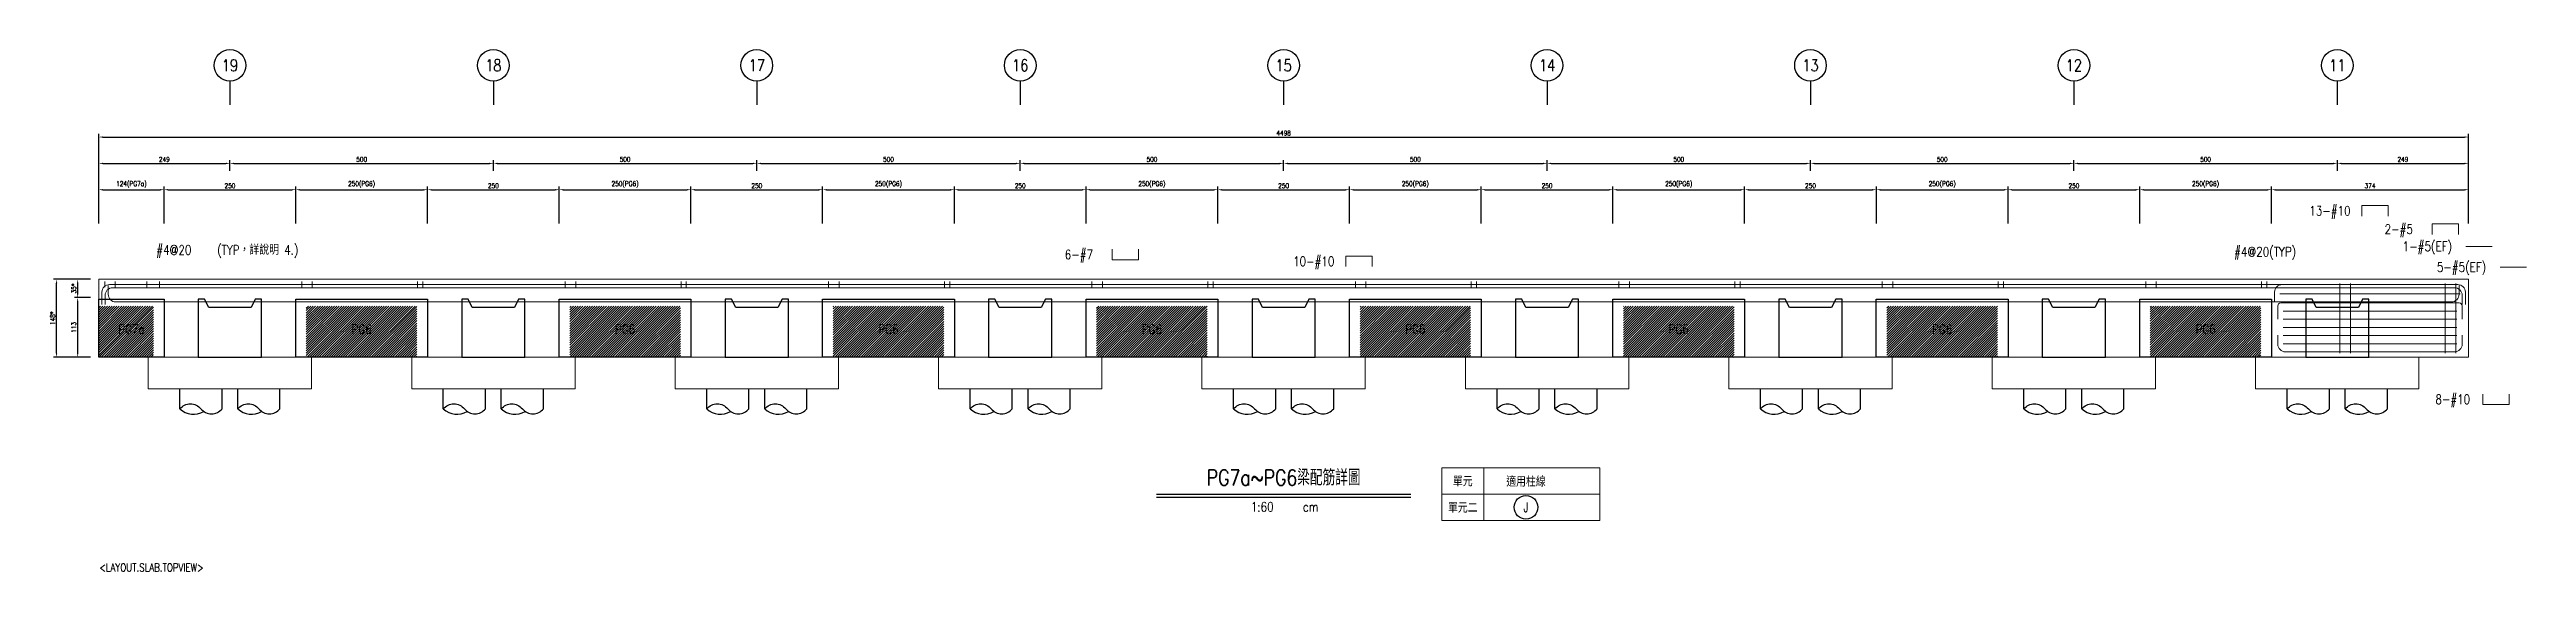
# Model space of a CAD drawing. Extents: x -4754 to 4976, y -23710 to 3942.
# Drawn here: x -359 to 4343, y -9499 to -8509 of the extents above; entities that cross this region are included whole.
import ezdxf
from ezdxf.enums import TextEntityAlignment as Align

# ---------------------------------------------------------------- set-up
doc = ezdxf.new("R2010")
doc.units = 0
doc.header["$LTSCALE"] = 3
doc.layers.get('0').update_dxf_attribs({"linetype": 'CONTINUOUS'})
doc.layers.add('HB_0', color=7, linetype='CONTINUOUS', transparency=0.5)
for name, color, linetype in [('HB_DIM', 1, 'CONTINUOUS'), ('HB_SYMBOLS', 7, 'CONTINUOUS'), ('HB_TXT_CTEXT', 2, 'CONTINUOUS'), ('RCAD.PARM.Treatle', 2, 'CONTINUOUS'), ('鋼筋', 3, 'CONTINUOUS')]:
    doc.layers.add(name, color=color, linetype=linetype)
doc.styles.get("Standard").update_dxf_attribs({"font": 'ROMANS.shx', "width": 0.8, "bigfont": 'chineset.shx'})
doc.dimstyles.new('30', dxfattribs={"dimscale": 3, "dimtxt": 3, "dimasz": 2.5, "dimexe": 2, "dimexo": 2, "dimgap": 1, "dimtad": 1, "dimdsep": 46, "dimtxsty": 'Standard', "dimcen": 0, "dimclrd": 256, "dimclre": 256, "dimclrt": 2, "dimadec": 0, "dimazin": 0, "dimtfac": 1, "dimtix": 1, "dimtmove": 2, "dimatfit": 3, "dimfxl": 1, "dimtolj": 1, "dimtzin": 0, "dimarcsym": 0})

msp = doc.modelspace()

# ---------------------------------------------------------------- texts
at = {"layer": 'HB_TXT_CTEXT', "linetype": 'Continuous', "width": 0.8}
for s, p in [('13-#10', (3930.365, -8814.802, -50)), (' 2-#5', (4063.573, -8849.802, -50)), ('#4@20    (TYP，詳說明 4.)', (-156.157, -8889.139, -36.23)), (' 6-#7', (1558.271, -8897.802, -37.62)), (' 1-#5(EF)', (4097.773, -8882.302, -50)), ('10-#10', (2001.573, -8910.802, -37.12)), (' 5-#5(EF)', (4162.573, -8921.67, 50)), (' 8-#10', (4159.879, -9172.604, -50))]:
    msp.add_text(s, height=18, dxfattribs=at).set_placement(p, align=Align.MIDDLE_LEFT)
msp.add_text('#4@20(TYP)', height=18, dxfattribs=at).set_placement((3905.573, -8892.566, 48.832), align=Align.MIDDLE_RIGHT)
for s, p in [('PG7a', (-203.427, -9039.604)), ('PG6', (233.573, -9039.604)), ('PG6', (733.573, -9039.604)), ('PG6', (1233.573, -9039.604)), ('PG6', (1733.573, -9039.604)), ('PG6', (2233.573, -9039.604)), ('PG6', (2733.573, -9039.604)), ('PG6', (3233.573, -9039.604)), ('PG6', (3733.573, -9039.604)), ('單元', (2323.573, -9327.604)), ('適用柱線', (2443.573, -9327.604)), ('單元二', (2323.573, -9377.604))]:
    msp.add_text(s, height=18, dxfattribs=at).set_placement(p, align=Align.MIDDLE)
at = {"layer": 'RCAD.PARM.Treatle', "color": 6, "linetype": 'Continuous', "width": 0.8}
msp.add_text('<LAYOUT.SLAB.TOPVIEW>', height=15, rotation=360, dxfattribs=at).set_placement((-165.201, -9491.803), align=Align.MIDDLE)

# ---------------------------------------------------------------- blocks, each defined once
blk = doc.blocks.new('racked_with_pilecap_Longitude')
for p, q in [((-95, -38.1), (-95, 0)), ((-15, -38.1), (-15, 0)), ((15, -38.1), (15, 0)), ((95, -38.1), (95, 0))]:
    blk.add_line(p, q)
for points in [[(-95, -38.1, -0.48), (-55, -38.1, 0.48), (-15, -38.1, 0.48)], [(-95, -38.1, 0.326111), (-49.8, -43, 0.326111)], [(15, -38.1, -0.48), (55, -38.1, 0.48), (95, -38.1, 0.48)], [(15, -38.1, 0.326111), (60.2, -43, 0.326111)]]:
    blk.add_lwpolyline(points, format="xyb")
blk = doc.blocks.new('line_guide')
at = {"color": 4, "linetype": 'Continuous'}
blk.add_line((0, 0), (0, -45), dxfattribs=at)
blk.add_circle((0, 30), 30, dxfattribs=at)
at = {"color": 4, "linetype": 'Continuous', "width": 0.8}
blk.add_attdef('A', text='', height=22.5, dxfattribs=at).set_placement((0, 30), align=Align.MIDDLE)
blk = doc.blocks.new('title_beam')
at = {"color": 3, "linetype": 'Continuous'}
blk.add_line((-241.2, 0), (241.2, 0), dxfattribs=at)
at = {"color": 1, "linetype": 'Continuous'}
blk.add_line((-241.2, -6), (241.2, -6), dxfattribs=at)
at = {"color": 3, "linetype": 'Continuous', "width": 0.8}
blk.add_attdef('TITLE', text='', height=30, dxfattribs=at).set_placement((0, 33), align=Align.MIDDLE)
at = {"linetype": 'Continuous', "width": 0.8}
blk.add_attdef('SCALE', text='', height=18, dxfattribs=at).set_placement((-40.6, -24), align=Align.MIDDLE)
blk.add_attdef('CM', (36.5, -33), '', height=18, dxfattribs=at)
blk = doc.blocks.new('line_tag')
at = {"layer": 'HB_SYMBOLS', "color": 4, "linetype": 'Continuous'}
blk.add_circle((0, 0), 22.5, dxfattribs=at)
at = {"color": 4, "linetype": 'Continuous', "width": 0.8}
blk.add_attdef('A', text='', height=18, dxfattribs=at).set_placement((0, 0), align=Align.MIDDLE)
blk = doc.blocks.new('*D1049')
at = {"layer": 'HB_DIM', "linetype": 'Continuous', "lineweight": -2}
for p, q in [((-265.4, -8838.8), (-265.4, -8768.8)), ((-257.9, -8774.8), (-148.9, -8774.8)), ((-141.4, -8838.8), (-141.4, -8768.8))]:
    blk.add_line(p, q, dxfattribs=at)
at = {"layer": 'HB_DIM'}
for points in [[(-257.9, -8773.6), (-257.9, -8776.1), (-265.4, -8774.8)], [(-148.9, -8776.1), (-148.9, -8773.6), (-141.4, -8774.8)]]:
    blk.add_solid(points, dxfattribs=at)
at = {"layer": 'HB_DIM', "color": 2, "linetype": 'Continuous', "insert": (-203.4, -8764.9), "char_height": 9, "attachment_point": 5, "rotation": 0}
blk.add_mtext('\\A1;124(PG7a)', dxfattribs=at)
blk = doc.blocks.new('*D1050')
at = {"layer": 'HB_DIM', "linetype": 'Continuous', "lineweight": -2}
for p, q in [((-141.4, -8838.8), (-141.4, -8768.8)), ((-133.9, -8774.8), (101.1, -8774.8)), ((108.6, -8838.8), (108.6, -8768.8))]:
    blk.add_line(p, q, dxfattribs=at)
at = {"layer": 'HB_DIM'}
for points in [[(-133.9, -8773.6), (-133.9, -8776.1), (-141.4, -8774.8)], [(101.1, -8776.1), (101.1, -8773.6), (108.6, -8774.8)]]:
    blk.add_solid(points, dxfattribs=at)
at = {"layer": 'HB_DIM', "color": 2, "linetype": 'Continuous', "insert": (-16.4, -8767.3), "char_height": 9, "attachment_point": 5, "rotation": 0}
blk.add_mtext('\\A1;250', dxfattribs=at)
blk = doc.blocks.new('*D1051')
at = {"layer": 'HB_DIM', "linetype": 'Continuous', "lineweight": -2}
for p, q in [((108.6, -8838.8), (108.6, -8768.8)), ((116.1, -8774.8), (351.1, -8774.8)), ((358.6, -8838.8), (358.6, -8768.8))]:
    blk.add_line(p, q, dxfattribs=at)
at = {"layer": 'HB_DIM'}
for points in [[(116.1, -8773.6), (116.1, -8776.1), (108.6, -8774.8)], [(351.1, -8776.1), (351.1, -8773.6), (358.6, -8774.8)]]:
    blk.add_solid(points, dxfattribs=at)
at = {"layer": 'HB_DIM', "color": 2, "linetype": 'Continuous', "insert": (233.6, -8764.9), "char_height": 9, "attachment_point": 5, "rotation": 0}
blk.add_mtext('\\A1;250(PG6)', dxfattribs=at)
blk = doc.blocks.new('*D1052')
at = {"layer": 'HB_DIM', "linetype": 'Continuous', "lineweight": -2}
for p, q in [((358.6, -8838.8), (358.6, -8768.8)), ((366.1, -8774.8), (601.1, -8774.8)), ((608.6, -8838.8), (608.6, -8768.8))]:
    blk.add_line(p, q, dxfattribs=at)
at = {"layer": 'HB_DIM'}
for points in [[(366.1, -8773.6), (366.1, -8776.1), (358.6, -8774.8)], [(601.1, -8776.1), (601.1, -8773.6), (608.6, -8774.8)]]:
    blk.add_solid(points, dxfattribs=at)
at = {"layer": 'HB_DIM', "color": 2, "linetype": 'Continuous', "insert": (483.6, -8767.3), "char_height": 9, "attachment_point": 5, "rotation": 0}
blk.add_mtext('\\A1;250', dxfattribs=at)
blk = doc.blocks.new('*D1053')
at = {"layer": 'HB_DIM', "linetype": 'Continuous', "lineweight": -2}
for p, q in [((608.6, -8838.8), (608.6, -8768.8)), ((616.1, -8774.8), (851.1, -8774.8)), ((858.6, -8838.8), (858.6, -8768.8))]:
    blk.add_line(p, q, dxfattribs=at)
at = {"layer": 'HB_DIM'}
for points in [[(616.1, -8773.6), (616.1, -8776.1), (608.6, -8774.8)], [(851.1, -8776.1), (851.1, -8773.6), (858.6, -8774.8)]]:
    blk.add_solid(points, dxfattribs=at)
at = {"layer": 'HB_DIM', "color": 2, "linetype": 'Continuous', "insert": (733.6, -8764.9), "char_height": 9, "attachment_point": 5, "rotation": 0}
blk.add_mtext('\\A1;250(PG6)', dxfattribs=at)
blk = doc.blocks.new('*D1054')
at = {"layer": 'HB_DIM', "linetype": 'Continuous', "lineweight": -2}
for p, q in [((858.6, -8838.8), (858.6, -8768.8)), ((866.1, -8774.8), (1101.1, -8774.8)), ((1108.6, -8838.8), (1108.6, -8768.8))]:
    blk.add_line(p, q, dxfattribs=at)
at = {"layer": 'HB_DIM'}
for points in [[(866.1, -8773.6), (866.1, -8776.1), (858.6, -8774.8)], [(1101.1, -8776.1), (1101.1, -8773.6), (1108.6, -8774.8)]]:
    blk.add_solid(points, dxfattribs=at)
at = {"layer": 'HB_DIM', "color": 2, "linetype": 'Continuous', "insert": (983.6, -8767.3), "char_height": 9, "attachment_point": 5, "rotation": 0}
blk.add_mtext('\\A1;250', dxfattribs=at)
blk = doc.blocks.new('*D1055')
at = {"layer": 'HB_DIM', "linetype": 'Continuous', "lineweight": -2}
for p, q in [((1108.6, -8838.8), (1108.6, -8768.8)), ((1116.1, -8774.8), (1351.1, -8774.8)), ((1358.6, -8838.8), (1358.6, -8768.8))]:
    blk.add_line(p, q, dxfattribs=at)
at = {"layer": 'HB_DIM'}
for points in [[(1116.1, -8773.6), (1116.1, -8776.1), (1108.6, -8774.8)], [(1351.1, -8776.1), (1351.1, -8773.6), (1358.6, -8774.8)]]:
    blk.add_solid(points, dxfattribs=at)
at = {"layer": 'HB_DIM', "color": 2, "linetype": 'Continuous', "insert": (1233.6, -8764.9), "char_height": 9, "attachment_point": 5, "rotation": 0}
blk.add_mtext('\\A1;250(PG6)', dxfattribs=at)
blk = doc.blocks.new('*D1056')
at = {"layer": 'HB_DIM', "linetype": 'Continuous', "lineweight": -2}
for p, q in [((1358.6, -8838.8), (1358.6, -8768.8)), ((1366.1, -8774.8), (1601.1, -8774.8)), ((1608.6, -8838.8), (1608.6, -8768.8))]:
    blk.add_line(p, q, dxfattribs=at)
at = {"layer": 'HB_DIM'}
for points in [[(1366.1, -8773.6), (1366.1, -8776.1), (1358.6, -8774.8)], [(1601.1, -8776.1), (1601.1, -8773.6), (1608.6, -8774.8)]]:
    blk.add_solid(points, dxfattribs=at)
at = {"layer": 'HB_DIM', "color": 2, "linetype": 'Continuous', "insert": (1483.6, -8767.3), "char_height": 9, "attachment_point": 5, "rotation": 0}
blk.add_mtext('\\A1;250', dxfattribs=at)
blk = doc.blocks.new('*D1057')
at = {"layer": 'HB_DIM', "linetype": 'Continuous', "lineweight": -2}
for p, q in [((1608.6, -8838.8), (1608.6, -8768.8)), ((1616.1, -8774.8), (1851.1, -8774.8)), ((1858.6, -8838.8), (1858.6, -8768.8))]:
    blk.add_line(p, q, dxfattribs=at)
at = {"layer": 'HB_DIM'}
for points in [[(1616.1, -8773.6), (1616.1, -8776.1), (1608.6, -8774.8)], [(1851.1, -8776.1), (1851.1, -8773.6), (1858.6, -8774.8)]]:
    blk.add_solid(points, dxfattribs=at)
at = {"layer": 'HB_DIM', "color": 2, "linetype": 'Continuous', "insert": (1733.6, -8764.9), "char_height": 9, "attachment_point": 5, "rotation": 0}
blk.add_mtext('\\A1;250(PG6)', dxfattribs=at)
blk = doc.blocks.new('*D1058')
at = {"layer": 'HB_DIM', "linetype": 'Continuous', "lineweight": -2}
for p, q in [((1858.6, -8838.8), (1858.6, -8768.8)), ((1866.1, -8774.8), (2101.1, -8774.8)), ((2108.6, -8838.8), (2108.6, -8768.8))]:
    blk.add_line(p, q, dxfattribs=at)
at = {"layer": 'HB_DIM'}
for points in [[(1866.1, -8773.6), (1866.1, -8776.1), (1858.6, -8774.8)], [(2101.1, -8776.1), (2101.1, -8773.6), (2108.6, -8774.8)]]:
    blk.add_solid(points, dxfattribs=at)
at = {"layer": 'HB_DIM', "color": 2, "linetype": 'Continuous', "insert": (1983.6, -8767.3), "char_height": 9, "attachment_point": 5, "rotation": 0}
blk.add_mtext('\\A1;250', dxfattribs=at)
blk = doc.blocks.new('*D1059')
at = {"layer": 'HB_DIM', "linetype": 'Continuous', "lineweight": -2}
for p, q in [((2108.6, -8838.8), (2108.6, -8768.8)), ((2116.1, -8774.8), (2351.1, -8774.8)), ((2358.6, -8838.8), (2358.6, -8768.8))]:
    blk.add_line(p, q, dxfattribs=at)
at = {"layer": 'HB_DIM'}
for points in [[(2116.1, -8773.6), (2116.1, -8776.1), (2108.6, -8774.8)], [(2351.1, -8776.1), (2351.1, -8773.6), (2358.6, -8774.8)]]:
    blk.add_solid(points, dxfattribs=at)
at = {"layer": 'HB_DIM', "color": 2, "linetype": 'Continuous', "insert": (2233.6, -8764.9), "char_height": 9, "attachment_point": 5, "rotation": 0}
blk.add_mtext('\\A1;250(PG6)', dxfattribs=at)
blk = doc.blocks.new('*D1060')
at = {"layer": 'HB_DIM', "linetype": 'Continuous', "lineweight": -2}
for p, q in [((2358.6, -8838.8), (2358.6, -8768.8)), ((2366.1, -8774.8), (2601.1, -8774.8)), ((2608.6, -8838.8), (2608.6, -8768.8))]:
    blk.add_line(p, q, dxfattribs=at)
at = {"layer": 'HB_DIM'}
for points in [[(2366.1, -8773.6), (2366.1, -8776.1), (2358.6, -8774.8)], [(2601.1, -8776.1), (2601.1, -8773.6), (2608.6, -8774.8)]]:
    blk.add_solid(points, dxfattribs=at)
at = {"layer": 'HB_DIM', "color": 2, "linetype": 'Continuous', "insert": (2483.6, -8767.3), "char_height": 9, "attachment_point": 5, "rotation": 0}
blk.add_mtext('\\A1;250', dxfattribs=at)
blk = doc.blocks.new('*D1061')
at = {"layer": 'HB_DIM', "linetype": 'Continuous', "lineweight": -2}
for p, q in [((2608.6, -8838.8), (2608.6, -8768.8)), ((2616.1, -8774.8), (2851.1, -8774.8)), ((2858.6, -8838.8), (2858.6, -8768.8))]:
    blk.add_line(p, q, dxfattribs=at)
at = {"layer": 'HB_DIM'}
for points in [[(2616.1, -8773.6), (2616.1, -8776.1), (2608.6, -8774.8)], [(2851.1, -8776.1), (2851.1, -8773.6), (2858.6, -8774.8)]]:
    blk.add_solid(points, dxfattribs=at)
at = {"layer": 'HB_DIM', "color": 2, "linetype": 'Continuous', "insert": (2733.6, -8764.9), "char_height": 9, "attachment_point": 5, "rotation": 0}
blk.add_mtext('\\A1;250(PG6)', dxfattribs=at)
blk = doc.blocks.new('*D1062')
at = {"layer": 'HB_DIM', "linetype": 'Continuous', "lineweight": -2}
for p, q in [((2858.6, -8838.8), (2858.6, -8768.8)), ((2866.1, -8774.8), (3101.1, -8774.8)), ((3108.6, -8838.8), (3108.6, -8768.8))]:
    blk.add_line(p, q, dxfattribs=at)
at = {"layer": 'HB_DIM'}
for points in [[(2866.1, -8773.6), (2866.1, -8776.1), (2858.6, -8774.8)], [(3101.1, -8776.1), (3101.1, -8773.6), (3108.6, -8774.8)]]:
    blk.add_solid(points, dxfattribs=at)
at = {"layer": 'HB_DIM', "color": 2, "linetype": 'Continuous', "insert": (2983.6, -8767.3), "char_height": 9, "attachment_point": 5, "rotation": 0}
blk.add_mtext('\\A1;250', dxfattribs=at)
blk = doc.blocks.new('*D1063')
at = {"layer": 'HB_DIM', "linetype": 'Continuous', "lineweight": -2}
for p, q in [((3108.6, -8838.8), (3108.6, -8768.8)), ((3116.1, -8774.8), (3351.1, -8774.8)), ((3358.6, -8838.8), (3358.6, -8768.8))]:
    blk.add_line(p, q, dxfattribs=at)
at = {"layer": 'HB_DIM'}
for points in [[(3116.1, -8773.6), (3116.1, -8776.1), (3108.6, -8774.8)], [(3351.1, -8776.1), (3351.1, -8773.6), (3358.6, -8774.8)]]:
    blk.add_solid(points, dxfattribs=at)
at = {"layer": 'HB_DIM', "color": 2, "linetype": 'Continuous', "insert": (3233.6, -8764.9), "char_height": 9, "attachment_point": 5, "rotation": 0}
blk.add_mtext('\\A1;250(PG6)', dxfattribs=at)
blk = doc.blocks.new('*D1064')
at = {"layer": 'HB_DIM', "linetype": 'Continuous', "lineweight": -2}
for p, q in [((3358.6, -8838.8), (3358.6, -8768.8)), ((3366.1, -8774.8), (3601.1, -8774.8)), ((3608.6, -8838.8), (3608.6, -8768.8))]:
    blk.add_line(p, q, dxfattribs=at)
at = {"layer": 'HB_DIM'}
for points in [[(3366.1, -8773.6), (3366.1, -8776.1), (3358.6, -8774.8)], [(3601.1, -8776.1), (3601.1, -8773.6), (3608.6, -8774.8)]]:
    blk.add_solid(points, dxfattribs=at)
at = {"layer": 'HB_DIM', "color": 2, "linetype": 'Continuous', "insert": (3483.6, -8767.3), "char_height": 9, "attachment_point": 5, "rotation": 0}
blk.add_mtext('\\A1;250', dxfattribs=at)
blk = doc.blocks.new('*D1065')
at = {"layer": 'HB_DIM', "linetype": 'Continuous', "lineweight": -2}
for p, q in [((3608.6, -8838.8), (3608.6, -8768.8)), ((3616.1, -8774.8), (3851.1, -8774.8)), ((3858.6, -8838.8), (3858.6, -8768.8))]:
    blk.add_line(p, q, dxfattribs=at)
at = {"layer": 'HB_DIM'}
for points in [[(3616.1, -8773.6), (3616.1, -8776.1), (3608.6, -8774.8)], [(3851.1, -8776.1), (3851.1, -8773.6), (3858.6, -8774.8)]]:
    blk.add_solid(points, dxfattribs=at)
at = {"layer": 'HB_DIM', "color": 2, "linetype": 'Continuous', "insert": (3733.6, -8764.9), "char_height": 9, "attachment_point": 5, "rotation": 0}
blk.add_mtext('\\A1;250(PG6)', dxfattribs=at)
blk = doc.blocks.new('*D1066')
at = {"layer": 'HB_DIM', "linetype": 'Continuous', "lineweight": -2}
for p, q in [((3858.6, -8838.8), (3858.6, -8768.8)), ((3866.1, -8774.8), (4225.1, -8774.8)), ((4232.6, -8838.8), (4232.6, -8768.8))]:
    blk.add_line(p, q, dxfattribs=at)
at = {"layer": 'HB_DIM'}
for points in [[(3866.1, -8773.6), (3866.1, -8776.1), (3858.6, -8774.8)], [(4225.1, -8776.1), (4225.1, -8773.6), (4232.6, -8774.8)]]:
    blk.add_solid(points, dxfattribs=at)
at = {"layer": 'HB_DIM', "color": 2, "linetype": 'Continuous', "insert": (4045.6, -8767.3), "char_height": 9, "attachment_point": 5, "rotation": 0}
blk.add_mtext('\\A1;374', dxfattribs=at)
blk = doc.blocks.new('*D1067')
at = {"layer": 'HB_DIM', "linetype": 'Continuous', "lineweight": -2}
for p, q in [((-281.4, -8979.6), (-311.4, -8979.6)), ((-305.4, -9085.1), (-305.4, -8987.1)), ((-281.4, -9092.6), (-311.4, -9092.6))]:
    blk.add_line(p, q, dxfattribs=at)
at = {"layer": 'HB_DIM'}
for points in [[(-304.2, -8987.1), (-306.7, -8987.1), (-305.4, -8979.6)], [(-306.7, -9085.1), (-304.2, -9085.1), (-305.4, -9092.6)]]:
    blk.add_solid(points, dxfattribs=at)
at = {"layer": 'HB_DIM', "color": 2, "linetype": 'Continuous', "insert": (-312.9, -9036.1), "char_height": 9, "attachment_point": 5, "rotation": 90}
blk.add_mtext('\\A1;113', dxfattribs=at)
blk = doc.blocks.new('*D1068')
at = {"layer": 'HB_DIM', "linetype": 'Continuous', "lineweight": -2}
for p, q in [((-281.4, -8944.8), (-311.4, -8944.8)), ((-281.4, -8979.6), (-311.4, -8979.6)), ((-305.4, -8972.1), (-305.4, -8952.3))]:
    blk.add_line(p, q, dxfattribs=at)
at = {"layer": 'HB_DIM'}
for points in [[(-304.2, -8952.3), (-306.7, -8952.3), (-305.4, -8944.8)], [(-306.7, -8972.1), (-304.2, -8972.1), (-305.4, -8979.6)]]:
    blk.add_solid(points, dxfattribs=at)
at = {"layer": 'HB_DIM', "color": 2, "linetype": 'Continuous', "insert": (-312.9, -8962.2), "char_height": 9, "attachment_point": 5, "rotation": 90}
blk.add_mtext('\\A1;35*', dxfattribs=at)
blk = doc.blocks.new('*D1069')
at = {"layer": 'HB_DIM', "linetype": 'Continuous', "lineweight": -2}
for p, q in [((-265.4, -8838.8), (-265.4, -8668.8)), ((-257.9, -8674.8), (4225.1, -8674.8)), ((4232.6, -8838.8), (4232.6, -8668.8))]:
    blk.add_line(p, q, dxfattribs=at)
at = {"layer": 'HB_DIM'}
for points in [[(-257.9, -8673.6), (-257.9, -8676.1), (-265.4, -8674.8)], [(4225.1, -8676.1), (4225.1, -8673.6), (4232.6, -8674.8)]]:
    blk.add_solid(points, dxfattribs=at)
at = {"layer": 'HB_DIM', "color": 2, "linetype": 'Continuous', "insert": (1983.6, -8667.3), "char_height": 9, "attachment_point": 5, "rotation": 0}
blk.add_mtext('\\A1;4498', dxfattribs=at)
blk = doc.blocks.new('*D1070')
at = {"layer": 'HB_DIM', "linetype": 'Continuous', "lineweight": -2}
for p, q in [((-265.4, -8838.8), (-265.4, -8718.8)), ((-257.9, -8724.8), (-23.9, -8724.8)), ((-16.4, -8738.8), (-16.4, -8718.8))]:
    blk.add_line(p, q, dxfattribs=at)
at = {"layer": 'HB_DIM'}
for points in [[(-257.9, -8723.6), (-257.9, -8726.1), (-265.4, -8724.8)], [(-23.9, -8726.1), (-23.9, -8723.6), (-16.4, -8724.8)]]:
    blk.add_solid(points, dxfattribs=at)
at = {"layer": 'HB_DIM', "color": 2, "linetype": 'Continuous', "insert": (-140.9, -8717.3), "char_height": 9, "attachment_point": 5, "rotation": 0}
blk.add_mtext('\\A1;249', dxfattribs=at)
blk = doc.blocks.new('*D1071')
at = {"layer": 'HB_DIM', "linetype": 'Continuous', "lineweight": -2}
for p, q in [((-16.4, -8738.8), (-16.4, -8718.8)), ((-8.9, -8724.8), (476.1, -8724.8)), ((483.6, -8738.8), (483.6, -8718.8))]:
    blk.add_line(p, q, dxfattribs=at)
at = {"layer": 'HB_DIM'}
for points in [[(-8.9, -8723.6), (-8.9, -8726.1), (-16.4, -8724.8)], [(476.1, -8726.1), (476.1, -8723.6), (483.6, -8724.8)]]:
    blk.add_solid(points, dxfattribs=at)
at = {"layer": 'HB_DIM', "color": 2, "linetype": 'Continuous', "insert": (233.6, -8717.3), "char_height": 9, "attachment_point": 5, "rotation": 0}
blk.add_mtext('\\A1;500', dxfattribs=at)
blk = doc.blocks.new('*D1072')
at = {"layer": 'HB_DIM', "linetype": 'Continuous', "lineweight": -2}
for p, q in [((483.6, -8738.8), (483.6, -8718.8)), ((491.1, -8724.8), (976.1, -8724.8)), ((983.6, -8738.8), (983.6, -8718.8))]:
    blk.add_line(p, q, dxfattribs=at)
at = {"layer": 'HB_DIM'}
for points in [[(491.1, -8723.6), (491.1, -8726.1), (483.6, -8724.8)], [(976.1, -8726.1), (976.1, -8723.6), (983.6, -8724.8)]]:
    blk.add_solid(points, dxfattribs=at)
at = {"layer": 'HB_DIM', "color": 2, "linetype": 'Continuous', "insert": (733.6, -8717.3), "char_height": 9, "attachment_point": 5, "rotation": 0}
blk.add_mtext('\\A1;500', dxfattribs=at)
blk = doc.blocks.new('*D1073')
at = {"layer": 'HB_DIM', "linetype": 'Continuous', "lineweight": -2}
for p, q in [((983.6, -8738.8), (983.6, -8718.8)), ((991.1, -8724.8), (1476.1, -8724.8)), ((1483.6, -8738.8), (1483.6, -8718.8))]:
    blk.add_line(p, q, dxfattribs=at)
at = {"layer": 'HB_DIM'}
for points in [[(991.1, -8723.6), (991.1, -8726.1), (983.6, -8724.8)], [(1476.1, -8726.1), (1476.1, -8723.6), (1483.6, -8724.8)]]:
    blk.add_solid(points, dxfattribs=at)
at = {"layer": 'HB_DIM', "color": 2, "linetype": 'Continuous', "insert": (1233.6, -8717.3), "char_height": 9, "attachment_point": 5, "rotation": 0}
blk.add_mtext('\\A1;500', dxfattribs=at)
blk = doc.blocks.new('*D1074')
at = {"layer": 'HB_DIM', "linetype": 'Continuous', "lineweight": -2}
for p, q in [((1483.6, -8738.8), (1483.6, -8718.8)), ((1491.1, -8724.8), (1976.1, -8724.8)), ((1983.6, -8738.8), (1983.6, -8718.8))]:
    blk.add_line(p, q, dxfattribs=at)
at = {"layer": 'HB_DIM'}
for points in [[(1491.1, -8723.6), (1491.1, -8726.1), (1483.6, -8724.8)], [(1976.1, -8726.1), (1976.1, -8723.6), (1983.6, -8724.8)]]:
    blk.add_solid(points, dxfattribs=at)
at = {"layer": 'HB_DIM', "color": 2, "linetype": 'Continuous', "insert": (1733.6, -8717.3), "char_height": 9, "attachment_point": 5, "rotation": 0}
blk.add_mtext('\\A1;500', dxfattribs=at)
blk = doc.blocks.new('*D1075')
at = {"layer": 'HB_DIM', "linetype": 'Continuous', "lineweight": -2}
for p, q in [((1983.6, -8738.8), (1983.6, -8718.8)), ((1991.1, -8724.8), (2476.1, -8724.8)), ((2483.6, -8738.8), (2483.6, -8718.8))]:
    blk.add_line(p, q, dxfattribs=at)
at = {"layer": 'HB_DIM'}
for points in [[(1991.1, -8723.6), (1991.1, -8726.1), (1983.6, -8724.8)], [(2476.1, -8726.1), (2476.1, -8723.6), (2483.6, -8724.8)]]:
    blk.add_solid(points, dxfattribs=at)
at = {"layer": 'HB_DIM', "color": 2, "linetype": 'Continuous', "insert": (2233.6, -8717.3), "char_height": 9, "attachment_point": 5, "rotation": 0}
blk.add_mtext('\\A1;500', dxfattribs=at)
blk = doc.blocks.new('*D1076')
at = {"layer": 'HB_DIM', "linetype": 'Continuous', "lineweight": -2}
for p, q in [((2483.6, -8738.8), (2483.6, -8718.8)), ((2491.1, -8724.8), (2976.1, -8724.8)), ((2983.6, -8738.8), (2983.6, -8718.8))]:
    blk.add_line(p, q, dxfattribs=at)
at = {"layer": 'HB_DIM'}
for points in [[(2491.1, -8723.6), (2491.1, -8726.1), (2483.6, -8724.8)], [(2976.1, -8726.1), (2976.1, -8723.6), (2983.6, -8724.8)]]:
    blk.add_solid(points, dxfattribs=at)
at = {"layer": 'HB_DIM', "color": 2, "linetype": 'Continuous', "insert": (2733.6, -8717.3), "char_height": 9, "attachment_point": 5, "rotation": 0}
blk.add_mtext('\\A1;500', dxfattribs=at)
blk = doc.blocks.new('*D1077')
at = {"layer": 'HB_DIM', "linetype": 'Continuous', "lineweight": -2}
for p, q in [((2983.6, -8738.8), (2983.6, -8718.8)), ((2991.1, -8724.8), (3476.1, -8724.8)), ((3483.6, -8738.8), (3483.6, -8718.8))]:
    blk.add_line(p, q, dxfattribs=at)
at = {"layer": 'HB_DIM'}
for points in [[(2991.1, -8723.6), (2991.1, -8726.1), (2983.6, -8724.8)], [(3476.1, -8726.1), (3476.1, -8723.6), (3483.6, -8724.8)]]:
    blk.add_solid(points, dxfattribs=at)
at = {"layer": 'HB_DIM', "color": 2, "linetype": 'Continuous', "insert": (3233.6, -8717.3), "char_height": 9, "attachment_point": 5, "rotation": 0}
blk.add_mtext('\\A1;500', dxfattribs=at)
blk = doc.blocks.new('*D1078')
at = {"layer": 'HB_DIM', "linetype": 'Continuous', "lineweight": -2}
for p, q in [((3483.6, -8738.8), (3483.6, -8718.8)), ((3491.1, -8724.8), (3976.1, -8724.8)), ((3983.6, -8738.8), (3983.6, -8718.8))]:
    blk.add_line(p, q, dxfattribs=at)
at = {"layer": 'HB_DIM'}
for points in [[(3491.1, -8723.6), (3491.1, -8726.1), (3483.6, -8724.8)], [(3976.1, -8726.1), (3976.1, -8723.6), (3983.6, -8724.8)]]:
    blk.add_solid(points, dxfattribs=at)
at = {"layer": 'HB_DIM', "color": 2, "linetype": 'Continuous', "insert": (3733.6, -8717.3), "char_height": 9, "attachment_point": 5, "rotation": 0}
blk.add_mtext('\\A1;500', dxfattribs=at)
blk = doc.blocks.new('*D1079')
at = {"layer": 'HB_DIM', "linetype": 'Continuous', "lineweight": -2}
for p, q in [((3983.6, -8738.8), (3983.6, -8718.8)), ((3991.1, -8724.8), (4225.1, -8724.8)), ((4232.6, -8838.8), (4232.6, -8718.8))]:
    blk.add_line(p, q, dxfattribs=at)
at = {"layer": 'HB_DIM'}
for points in [[(3991.1, -8723.6), (3991.1, -8726.1), (3983.6, -8724.8)], [(4225.1, -8726.1), (4225.1, -8723.6), (4232.6, -8724.8)]]:
    blk.add_solid(points, dxfattribs=at)
at = {"layer": 'HB_DIM', "color": 2, "linetype": 'Continuous', "insert": (4108.1, -8717.3), "char_height": 9, "attachment_point": 5, "rotation": 0}
blk.add_mtext('\\A1;249', dxfattribs=at)
blk = doc.blocks.new('*D1080')
at = {"layer": 'HB_DIM', "linetype": 'Continuous', "lineweight": -2}
for p, q in [((-281.4, -8944.8), (-351.4, -8944.8)), ((-345.4, -9085.1), (-345.4, -8952.3)), ((-281.4, -9092.6), (-351.4, -9092.6))]:
    blk.add_line(p, q, dxfattribs=at)
at = {"layer": 'HB_DIM'}
for points in [[(-344.2, -8952.3), (-346.7, -8952.3), (-345.4, -8944.8)], [(-346.7, -9085.1), (-344.2, -9085.1), (-345.4, -9092.6)]]:
    blk.add_solid(points, dxfattribs=at)
at = {"layer": 'HB_DIM', "color": 2, "linetype": 'Continuous', "insert": (-352.9, -9018.7), "char_height": 9, "attachment_point": 5, "rotation": 90}
blk.add_mtext('\\A1;148*', dxfattribs=at)

# ---------------------------------------------------------------- dimensions: what is measured, and where the dimension line sits
at = {"layer": 'HB_DIM', "linetype": 'Continuous'}
for base, p1, p2, angle, override, picture, middle in [((4232.573, -8674.802), (-265.427, -8844.802), (4232.573, -8844.802), 0, {"dimdec": 0, "dimpost": '<>'}, '*D1069', (1983.573, -8667.302)), ((-16.427, -8724.802), (-265.427, -8844.802), (-16.427, -8744.802, 1181), 0, {"dimdec": 0, "dimpost": '<>'}, '*D1070', (-140.927, -8717.302)), ((483.573, -8724.802), (-16.427, -8744.802, 1181), (483.573, -8744.802, 681), 0, {"dimdec": 0, "dimpost": '<>'}, '*D1071', (233.573, -8717.302)), ((983.573, -8724.802), (483.573, -8744.802, 681), (983.573, -8744.802, 181), 0, {"dimdec": 0, "dimpost": '<>'}, '*D1072', (733.573, -8717.302)), ((1483.573, -8724.802), (983.573, -8744.802, 181), (1483.573, -8744.802, -319), 0, {"dimdec": 0, "dimpost": '<>'}, '*D1073', (1233.573, -8717.302)), ((1983.573, -8724.802), (1483.573, -8744.802, -319), (1983.573, -8744.802, -819), 0, {"dimdec": 0, "dimpost": '<>'}, '*D1074', (1733.573, -8717.302)), ((2483.573, -8724.802), (1983.573, -8744.802, -819), (2483.573, -8744.802, -1319), 0, {"dimdec": 0, "dimpost": '<>'}, '*D1075', (2233.573, -8717.302)), ((2983.573, -8724.802), (2483.573, -8744.802, -1319), (2983.573, -8744.802, -1819), 0, {"dimdec": 0, "dimpost": '<>'}, '*D1076', (2733.573, -8717.302)), ((3483.573, -8724.802), (2983.573, -8744.802, -1819), (3483.573, -8744.802, -2319), 0, {"dimdec": 0, "dimpost": '<>'}, '*D1077', (3233.573, -8717.302)), ((3983.573, -8724.802), (3483.573, -8744.802, -2319), (3983.573, -8744.802, -2819), 0, {"dimdec": 0, "dimpost": '<>'}, '*D1078', (3733.573, -8717.302)), ((4232.573, -8724.802), (3983.573, -8744.802, -2819), (4232.573, -8844.802), 0, {"dimdec": 0, "dimpost": '<>'}, '*D1079', (4108.073, -8717.302)), ((108.573, -8774.802), (-141.427, -8844.802), (108.573, -8844.802), 0, {"dimdec": 0, "dimpost": '<>'}, '*D1050', (-16.427, -8767.302)), ((608.573, -8774.802), (358.573, -8844.802), (608.573, -8844.802), 0, {"dimdec": 0, "dimpost": '<>'}, '*D1052', (483.573, -8767.302)), ((1108.573, -8774.802), (858.573, -8844.802), (1108.573, -8844.802), 0, {"dimdec": 0, "dimpost": '<>'}, '*D1054', (983.573, -8767.302)), ((1608.573, -8774.802), (1358.573, -8844.802), (1608.573, -8844.802), 0, {"dimdec": 0, "dimpost": '<>'}, '*D1056', (1483.573, -8767.302)), ((2108.573, -8774.802), (1858.573, -8844.802), (2108.573, -8844.802), 0, {"dimdec": 0, "dimpost": '<>'}, '*D1058', (1983.573, -8767.302)), ((2608.573, -8774.802), (2358.573, -8844.802), (2608.573, -8844.802), 0, {"dimdec": 0, "dimpost": '<>'}, '*D1060', (2483.573, -8767.302)), ((3108.573, -8774.802), (2858.573, -8844.802), (3108.573, -8844.802), 0, {"dimdec": 0, "dimpost": '<>'}, '*D1062', (2983.573, -8767.302)), ((3608.573, -8774.802), (3358.573, -8844.802), (3608.573, -8844.802), 0, {"dimdec": 0, "dimpost": '<>'}, '*D1064', (3483.573, -8767.302)), ((4232.573, -8774.802), (3858.573, -8844.802), (4232.573, -8844.802), 0, {"dimdec": 0, "dimpost": '<>'}, '*D1066', (4045.573, -8767.302)), ((-305.427, -8979.604), (-275.427, -9092.604), (-275.427, -8979.604), 90, {"dimtad": 4, "dimdec": 0, "dimpost": '<>'}, '*D1067', (-312.927, -9036.104))]:
    dim = msp.add_linear_dim(base=base, p1=p1, p2=p2, angle=angle, dimstyle='30', override=override, dxfattribs=at)
    dim.commit()
    dim.dimension.update_dxf_attribs({"geometry": picture, "text_midpoint": middle})
for base, p1, p2, angle, text, override, picture, middle in [((-141.427, -8774.802), (-265.427, -8844.802), (-141.427, -8844.802), 0, '<>(PG7a)', {"dimdec": 0, "dimpost": '<>'}, '*D1049', (-203.427, -8764.944)), ((358.573, -8774.802), (108.573, -8844.802), (358.573, -8844.802), 0, '<>(PG6)', {"dimdec": 0, "dimpost": '<>'}, '*D1051', (233.573, -8764.944)), ((858.573, -8774.802), (608.573, -8844.802), (858.573, -8844.802), 0, '<>(PG6)', {"dimdec": 0, "dimpost": '<>'}, '*D1053', (733.573, -8764.944)), ((1358.573, -8774.802), (1108.573, -8844.802), (1358.573, -8844.802), 0, '<>(PG6)', {"dimdec": 0, "dimpost": '<>'}, '*D1055', (1233.573, -8764.944)), ((1858.573, -8774.802), (1608.573, -8844.802), (1858.573, -8844.802), 0, '<>(PG6)', {"dimdec": 0, "dimpost": '<>'}, '*D1057', (1733.573, -8764.944)), ((2358.573, -8774.802), (2108.573, -8844.802), (2358.573, -8844.802), 0, '<>(PG6)', {"dimdec": 0, "dimpost": '<>'}, '*D1059', (2233.573, -8764.944)), ((2858.573, -8774.802), (2608.573, -8844.802), (2858.573, -8844.802), 0, '<>(PG6)', {"dimdec": 0, "dimpost": '<>'}, '*D1061', (2733.573, -8764.944)), ((3358.573, -8774.802), (3108.573, -8844.802), (3358.573, -8844.802), 0, '<>(PG6)', {"dimdec": 0, "dimpost": '<>'}, '*D1063', (3233.573, -8764.944)), ((3858.573, -8774.802), (3608.573, -8844.802), (3858.573, -8844.802), 0, '<>(PG6)', {"dimdec": 0, "dimpost": '<>'}, '*D1065', (3733.573, -8764.944)), ((-345.427, -8944.802), (-275.427, -9092.604), (-275.427, -8944.802), 90, '<>*', {"dimtad": 4, "dimdec": 0, "dimpost": '<>'}, '*D1080', (-352.927, -9018.703)), ((-305.427, -8944.802), (-275.427, -8979.604), (-275.427, -8944.802), 90, '<>*', {"dimtad": 4, "dimdec": 0, "dimpost": '<>'}, '*D1068', (-312.927, -8962.203))]:
    dim = msp.add_linear_dim(base=base, p1=p1, p2=p2, angle=angle, text=text, dimstyle='30', override=override, dxfattribs=at)
    dim.commit()
    dim.dimension.update_dxf_attribs({"geometry": picture, "text_midpoint": middle})

# ---------------------------------------------------------------- hatches: boundary and pattern name
at = {"layer": 'HB_0', "linetype": 'Continuous'}
h = msp.add_hatch(dxfattribs=at)
h.set_pattern_fill('ANSI31', color=256, style=0)
h.paths.add_polyline_path([(-265.427, -8995.604), (-161.427, -8995.604), (-161.427, -9092.604), (-265.427, -9092.604)], flags=17)
h = msp.add_hatch(dxfattribs=at)
h.set_pattern_fill('ANSI31', color=256, style=0)
h.paths.add_polyline_path([(128.573, -8995.604), (338.573, -8995.604), (338.573, -9092.604), (128.573, -9092.604)], flags=17)
h = msp.add_hatch(dxfattribs=at)
h.set_pattern_fill('ANSI31', color=256, style=0)
h.paths.add_polyline_path([(628.573, -8995.604), (838.573, -8995.604), (838.573, -9092.604), (628.573, -9092.604)], flags=17)
h = msp.add_hatch(dxfattribs=at)
h.set_pattern_fill('ANSI31', color=256, style=0)
h.paths.add_polyline_path([(1128.573, -8995.604), (1338.573, -8995.604), (1338.573, -9092.604), (1128.573, -9092.604)], flags=17)
h = msp.add_hatch(dxfattribs=at)
h.set_pattern_fill('ANSI31', color=256, style=0)
h.paths.add_polyline_path([(1628.573, -8995.604), (1838.573, -8995.604), (1838.573, -9092.604), (1628.573, -9092.604)], flags=17)
h = msp.add_hatch(dxfattribs=at)
h.set_pattern_fill('ANSI31', color=256, style=0)
h.paths.add_polyline_path([(2128.573, -8995.604), (2338.573, -8995.604), (2338.573, -9092.604), (2128.573, -9092.604)], flags=17)
h = msp.add_hatch(dxfattribs=at)
h.set_pattern_fill('ANSI31', color=256, style=0)
h.paths.add_polyline_path([(2628.573, -8995.604), (2838.573, -8995.604), (2838.573, -9092.604), (2628.573, -9092.604)], flags=17)
h = msp.add_hatch(dxfattribs=at)
h.set_pattern_fill('ANSI31', color=256, style=0)
h.paths.add_polyline_path([(3128.573, -8995.604), (3338.573, -8995.604), (3338.573, -9092.604), (3128.573, -9092.604)], flags=17)
h = msp.add_hatch(dxfattribs=at)
h.set_pattern_fill('ANSI31', color=256, style=0)
h.paths.add_polyline_path([(3628.573, -8995.604), (3838.573, -8995.604), (3838.573, -9092.604), (3628.573, -9092.604)], flags=17)

# ---------------------------------------------------------------- linework, layer by layer
at = {"layer": 'HB_0', "lineweight": 5}
msp.add_lwpolyline([(-265.427, -9092.604), (-265.427, -8944.802), (4232.573, -8944.802), (4232.573, -9092.604), (-265.427, -9092.604)], dxfattribs=at)
at = {"layer": 'HB_0', "color": 1, "linetype": 'Continuous'}
for points in [[(-265.427, -8982.604), (-161.427, -8982.604), (-141.427, -8982.604), (-141.427, -9092.604), (-161.427, -9092.604), (-265.427, -9092.604), (-265.427, -8982.604)], [(43.573, -9092.604), (43.573, -8982.604), (31.573, -8982.604), (23.573, -8998.604), (-56.427, -8998.604), (-64.427, -8982.604), (-76.427, -8982.604), (-76.427, -9092.604), (43.573, -9092.604)], [(108.573, -8982.604), (128.573, -8982.604), (338.573, -8982.604), (358.573, -8982.604), (358.573, -9092.604), (338.573, -9092.604), (128.573, -9092.604), (108.573, -9092.604), (108.573, -8982.604)], [(543.573, -9092.604), (543.573, -8982.604), (531.573, -8982.604), (523.573, -8998.604), (443.573, -8998.604), (435.573, -8982.604), (423.573, -8982.604), (423.573, -9092.604), (543.573, -9092.604)], [(608.573, -8982.604), (628.573, -8982.604), (838.573, -8982.604), (858.573, -8982.604), (858.573, -9092.604), (838.573, -9092.604), (628.573, -9092.604), (608.573, -9092.604), (608.573, -8982.604)], [(1043.573, -9092.604), (1043.573, -8982.604), (1031.573, -8982.604), (1023.573, -8998.604), (943.573, -8998.604), (935.573, -8982.604), (923.573, -8982.604), (923.573, -9092.604), (1043.573, -9092.604)], [(1108.573, -8982.604), (1128.573, -8982.604), (1338.573, -8982.604), (1358.573, -8982.604), (1358.573, -9092.604), (1338.573, -9092.604), (1128.573, -9092.604), (1108.573, -9092.604), (1108.573, -8982.604)], [(1543.573, -9092.604), (1543.573, -8982.604), (1531.573, -8982.604), (1523.573, -8998.604), (1443.573, -8998.604), (1435.573, -8982.604), (1423.573, -8982.604), (1423.573, -9092.604), (1543.573, -9092.604)], [(1608.573, -8982.604), (1628.573, -8982.604), (1838.573, -8982.604), (1858.573, -8982.604), (1858.573, -9092.604), (1838.573, -9092.604), (1628.573, -9092.604), (1608.573, -9092.604), (1608.573, -8982.604)], [(2043.573, -9092.604), (2043.573, -8982.604), (2031.573, -8982.604), (2023.573, -8998.604), (1943.573, -8998.604), (1935.573, -8982.604), (1923.573, -8982.604), (1923.573, -9092.604), (2043.573, -9092.604)], [(2108.573, -8982.604), (2128.573, -8982.604), (2338.573, -8982.604), (2358.573, -8982.604), (2358.573, -9092.604), (2338.573, -9092.604), (2128.573, -9092.604), (2108.573, -9092.604), (2108.573, -8982.604)], [(2543.573, -9092.604), (2543.573, -8982.604), (2531.573, -8982.604), (2523.573, -8998.604), (2443.573, -8998.604), (2435.573, -8982.604), (2423.573, -8982.604), (2423.573, -9092.604), (2543.573, -9092.604)], [(2608.573, -8982.604), (2628.573, -8982.604), (2838.573, -8982.604), (2858.573, -8982.604), (2858.573, -9092.604), (2838.573, -9092.604), (2628.573, -9092.604), (2608.573, -9092.604), (2608.573, -8982.604)], [(3043.573, -9092.604), (3043.573, -8982.604), (3031.573, -8982.604), (3023.573, -8998.604), (2943.573, -8998.604), (2935.573, -8982.604), (2923.573, -8982.604), (2923.573, -9092.604), (3043.573, -9092.604)], [(3108.573, -8982.604), (3128.573, -8982.604), (3338.573, -8982.604), (3358.573, -8982.604), (3358.573, -9092.604), (3338.573, -9092.604), (3128.573, -9092.604), (3108.573, -9092.604), (3108.573, -8982.604)], [(3543.573, -9092.604), (3543.573, -8982.604), (3531.573, -8982.604), (3523.573, -8998.604), (3443.573, -8998.604), (3435.573, -8982.604), (3423.573, -8982.604), (3423.573, -9092.604), (3543.573, -9092.604)], [(3608.573, -8982.604), (3628.573, -8982.604), (3838.573, -8982.604), (3858.573, -8982.604), (3858.573, -9092.604), (3838.573, -9092.604), (3628.573, -9092.604), (3608.573, -9092.604), (3608.573, -8982.604)], [(4043.573, -9092.604), (4043.573, -8982.604), (4031.573, -8982.604), (4023.573, -8998.604), (3943.573, -8998.604), (3935.573, -8982.604), (3923.573, -8982.604), (3923.573, -9092.604), (4043.573, -9092.604)]]:
    msp.add_lwpolyline(points, dxfattribs=at)
at = {"layer": 'HB_0', "lineweight": 5}
for points in [[(-171.427, -9152.604, -325), (138.573, -9152.604, -325), (138.573, -9092.604, -325), (-171.427, -9092.604, -325), (-171.427, -9152.604, -325)], [(328.573, -9152.604, -325), (638.573, -9152.604, -325), (638.573, -9092.604, -325), (328.573, -9092.604, -325), (328.573, -9152.604, -325)], [(828.573, -9152.604, -325), (1138.573, -9152.604, -325), (1138.573, -9092.604, -325), (828.573, -9092.604, -325), (828.573, -9152.604, -325)], [(1328.573, -9152.604, -325), (1638.573, -9152.604, -325), (1638.573, -9092.604, -325), (1328.573, -9092.604, -325), (1328.573, -9152.604, -325)], [(1828.573, -9152.604, -325), (2138.573, -9152.604, -325), (2138.573, -9092.604, -325), (1828.573, -9092.604, -325), (1828.573, -9152.604, -325)], [(2328.573, -9152.604, -325), (2638.573, -9152.604, -325), (2638.573, -9092.604, -325), (2328.573, -9092.604, -325), (2328.573, -9152.604, -325)], [(2828.573, -9152.604, -325), (3138.573, -9152.604, -325), (3138.573, -9092.604, -325), (2828.573, -9092.604, -325), (2828.573, -9152.604, -325)], [(3328.573, -9152.604, -325), (3638.573, -9152.604, -325), (3638.573, -9092.604, -325), (3328.573, -9092.604, -325), (3328.573, -9152.604, -325)], [(3828.573, -9152.604, -325), (4138.573, -9152.604, -325), (4138.573, -9092.604, -325), (3828.573, -9092.604, -325), (3828.573, -9152.604, -325)]]:
    msp.add_polyline3d(points, dxfattribs=at)
at = {"layer": 'HB_DIM', "color": 1, "linetype": 'Continuous'}
for points in [[(3912.365, -8954.802, 0, 5, 0), (3912.365, -8939.802, 0, 0, 0), (3912.365, -8814.802, 0, 0, 0), (3930.365, -8814.802, 0, 0, 0)], [(4045.573, -8989.802, 0, 5, 0), (4045.573, -8974.802, 0, 0, 0), (4045.573, -8849.802, 0, 0, 0), (4063.573, -8849.802, 0, 0, 0)], [(4079.773, -8972.302, 0, 5, 0), (4079.773, -8957.302, 0, 0, 0), (4079.773, -8882.302, 0, 0, 0), (4097.773, -8882.302, 0, 0, 0)], [(-234.157, -8949.139, 0, 5, 0), (-224.157, -8939.139, 0, 0, 0), (-174.157, -8889.139, 0, 0, 0), (-156.157, -8889.139, 0, 0, 0)], [(1540.271, -8987.802, 0, 5, 0), (1540.271, -8972.802, 0, 0, 0), (1540.271, -8897.802, 0, 0, 0), (1558.271, -8897.802, 0, 0, 0)], [(1968.573, -8960.802, 0, 5, 0), (1972.884, -8946.434, 0, 0, 0), (1983.573, -8910.802, 0, 0, 0), (2001.573, -8910.802, 0, 0, 0)], [(1968.573, -8954.802, 0, 5, 0), (1973.413, -8940.604, 0, 0, 0), (1983.573, -8910.802, 0, 0, 0), (2001.573, -8910.802, 0, 0, 0)], [(3988.573, -8952.566, 0, 5, 0), (3978.573, -8942.566, 0, 0, 0), (3928.573, -8892.566, 0, 0, 0), (3910.573, -8892.566, 0, 0, 0)], [(4144.573, -9051.67, 0, 5, 0), (4144.573, -9036.67, 0, 0, 0), (4144.573, -8921.67, 0, 0, 0), (4162.573, -8921.67, 0, 0, 0)], [(4144.573, -9020.736, 0, 5, 0), (4144.573, -9005.736, 0, 0, 0), (4144.573, -8921.67, 0, 0, 0), (4162.573, -8921.67, 0, 0, 0)], [(4144.573, -9067.137, 0, 5, 0), (4144.573, -9052.137, 0, 0, 0), (4144.573, -8921.67, 0, 0, 0), (4162.573, -8921.67, 0, 0, 0)], [(4144.573, -9036.203, 0, 5, 0), (4144.573, -9021.203, 0, 0, 0), (4144.573, -8921.67, 0, 0, 0), (4162.573, -8921.67, 0, 0, 0)], [(4144.573, -9005.269, 0, 5, 0), (4144.573, -8990.269, 0, 0, 0), (4144.573, -8921.67, 0, 0, 0), (4162.573, -8921.67, 0, 0, 0)], [(4141.879, -9082.604, 0, 5, 0), (4141.879, -9097.604, 0, 0, 0), (4141.879, -9172.604, 0, 0, 0), (4159.879, -9172.604, 0, 0, 0)]]:
    msp.add_lwpolyline(points, format="xyseb", dxfattribs=at)
at = {"layer": 'HB_TXT_CTEXT', "lineweight": 5}
for p, q in [((4227.773, -8882.302, -50), (4277.773, -8882.302, -50)), ((4292.573, -8921.67, 50), (4342.573, -8921.67, 50))]:
    msp.add_line(p, q, dxfattribs=at)
at = {"layer": 'HB_TXT_CTEXT', "color": 4, "lineweight": 5, "true_color": 0x00ffff}
for p, q in [((2363.573, -9302.604), (2363.573, -9402.604)), ((2283.573, -9352.604), (2583.573, -9352.604))]:
    msp.add_line(p, q, dxfattribs=at)
msp.add_lwpolyline([(2283.573, -9302.604), (2283.573, -9402.604), (2583.573, -9402.604), (2583.573, -9302.604), (2283.573, -9302.604)], dxfattribs=at)
at = {"layer": 'HB_TXT_CTEXT', "lineweight": 5}
for points in [[(4030.365, -8824.802, -50), (4030.365, -8804.802, -50), (4080.365, -8804.802, -50), (4080.365, -8824.802, -50)], [(4163.573, -8859.802, -50), (4163.573, -8839.802, -50), (4213.573, -8839.802, -50), (4213.573, -8859.802, -50)], [(1658.271, -8887.802, -37.62), (1658.271, -8907.802, -37.62), (1708.271, -8907.802, -37.62), (1708.271, -8887.802, -37.62)], [(2101.573, -8920.802, -37.12), (2101.573, -8900.802, -37.12), (2151.573, -8900.802, -37.12), (2151.573, -8920.802, -37.12)], [(4259.879, -9162.604, -50), (4259.879, -9182.604, -50), (4309.879, -9182.604, -50), (4309.879, -9162.604, -50)]]:
    msp.add_polyline3d(points, dxfattribs=at)
at = {"layer": '鋼筋', "lineweight": 5}
for p, q in [((-259.427, -8992.412, -37.12), (-259.427, -8969.292, -37.12)), ((-259.427, -8992.412, -26.514), (-259.427, -8969.292, -26.514)), ((-259.427, -8992.412, -15.909), (-259.427, -8969.292, -15.909)), ((-259.427, -8992.412, -5.303), (-259.427, -8969.292, -5.303)), ((-259.427, -8992.412, 5.303), (-259.427, -8969.292, 5.303)), ((-259.427, -8992.412, 15.909), (-259.427, -8969.292, 15.909)), ((-259.427, -8992.412, 26.514), (-259.427, -8969.292, 26.514)), ((-259.427, -8992.412, 37.12), (-259.427, -8969.292, 37.12)), ((-254.157, -8949.139, -36.23), (-254.157, -8949.139, 36.23)), ((-254.157, -8952.314, 39.405), (-254.157, -8959.934, 39.405)), ((-254.157, -8959.947, -33.087), (-254.157, -8954.559, -38.475)), ((-253.427, -8992.412, -37.12), (-253.427, -8975.292, -37.12)), ((-253.427, -8992.412, 37.12), (-253.427, -8975.292, 37.12)), ((-247.427, -8956.692, -37.62), (-247.427, -8973.312, -37.62)), ((-247.427, -8956.692, -22.572), (-247.427, -8973.312, -22.572)), ((-247.427, -8956.692, -7.524), (-247.427, -8973.312, -7.524)), ((-247.427, -8956.692, 7.524), (-247.427, -8973.312, 7.524)), ((-247.427, -8956.692, 22.572), (-247.427, -8973.312, 22.572)), ((-247.427, -8956.692, 37.62), (-247.427, -8973.312, 37.62)), ((-244.937, -8954.802, -37.12), (4212.083, -8954.802, -37.12)), ((-244.937, -8954.802, -26.514), (4212.083, -8954.802, -26.514)), ((-244.937, -8954.802, -15.909), (4212.083, -8954.802, -15.909)), ((-244.937, -8954.802, -5.303), (4212.083, -8954.802, -5.303)), ((-244.937, -8954.802, 5.303), (4212.083, -8954.802, 5.303)), ((-244.937, -8954.802, 15.909), (4212.083, -8954.802, 15.909)), ((-244.937, -8954.802, 26.514), (4212.083, -8954.802, 26.514)), ((-244.937, -8954.802, 37.12), (4212.083, -8954.802, 37.12)), ((-238.937, -8960.802, -37.12), (4206.083, -8960.802, -37.12)), ((-238.937, -8960.802, 37.12), (4206.083, -8960.802, 37.12)), ((-234.157, -8949.139, -36.23), (-234.157, -8949.139, 36.23)), ((-234.157, -8952.314, 39.405), (-234.157, -8959.934, 39.405)), ((-234.157, -8959.947, -33.087), (-234.157, -8954.559, -38.475)), ((-174.157, -8949.139, -36.23), (-174.157, -8949.139, 36.23)), ((-174.157, -8952.314, 39.405), (-174.157, -8959.934, 39.405)), ((-174.157, -8959.947, -33.087), (-174.157, -8954.559, -38.475)), ((-150.157, -8949.139, -36.23), (-150.157, -8949.139, 36.23)), ((-150.157, -8952.314, 39.405), (-150.157, -8959.934, 39.405)), ((-150.157, -8959.947, -33.087), (-150.157, -8954.559, -38.475)), ((119.843, -8949.139, -36.57), (119.843, -8949.139, 36.57)), ((119.843, -8952.314, 39.745), (119.843, -8959.934, 39.745)), ((119.843, -8959.947, -33.427), (119.843, -8954.559, -38.815)), ((139.843, -8949.139, -36.57), (139.843, -8949.139, 36.57)), ((139.843, -8952.314, 39.745), (139.843, -8959.934, 39.745)), ((139.843, -8959.947, -33.427), (139.843, -8954.559, -38.815)), ((339.843, -8949.139, -36.57), (339.843, -8949.139, 36.57)), ((339.843, -8952.314, 39.745), (339.843, -8959.934, 39.745)), ((339.843, -8959.947, -33.427), (339.843, -8954.559, -38.815)), ((349.843, -8949.139, -36.57), (349.843, -8949.139, 36.57)), ((349.843, -8952.314, 39.745), (349.843, -8959.934, 39.745)), ((349.843, -8959.947, -33.427), (349.843, -8954.559, -38.815)), ((619.843, -8949.139, -36.57), (619.843, -8949.139, 36.57)), ((619.843, -8952.314, 39.745), (619.843, -8959.934, 39.745)), ((619.843, -8959.947, -33.427), (619.843, -8954.559, -38.815)), ((639.843, -8949.139, -36.57), (639.843, -8949.139, 36.57)), ((639.843, -8952.314, 39.745), (639.843, -8959.934, 39.745)), ((639.843, -8959.947, -33.427), (639.843, -8954.559, -38.815)), ((839.843, -8949.139, -36.57), (839.843, -8949.139, 36.57)), ((839.843, -8952.314, 39.745), (839.843, -8959.934, 39.745)), ((839.843, -8959.947, -33.427), (839.843, -8954.559, -38.815)), ((849.843, -8949.139, -36.57), (849.843, -8949.139, 36.57)), ((849.843, -8952.314, 39.745), (849.843, -8959.934, 39.745)), ((849.843, -8959.947, -33.427), (849.843, -8954.559, -38.815)), ((1119.843, -8949.139, -36.57), (1119.843, -8949.139, 36.57)), ((1119.843, -8952.314, 39.745), (1119.843, -8959.934, 39.745)), ((1119.843, -8959.947, -33.427), (1119.843, -8954.559, -38.815)), ((1139.843, -8949.139, -36.57), (1139.843, -8949.139, 36.57)), ((1139.843, -8952.314, 39.745), (1139.843, -8959.934, 39.745)), ((1139.843, -8959.947, -33.427), (1139.843, -8954.559, -38.815)), ((1339.843, -8949.139, -36.57), (1339.843, -8949.139, 36.57)), ((1339.843, -8952.314, 39.745), (1339.843, -8959.934, 39.745)), ((1339.843, -8959.947, -33.427), (1339.843, -8954.559, -38.815)), ((1349.843, -8949.139, -36.57), (1349.843, -8949.139, 36.57)), ((1349.843, -8952.314, 39.745), (1349.843, -8959.934, 39.745)), ((1349.843, -8959.947, -33.427), (1349.843, -8954.559, -38.815)), ((1619.843, -8949.139, -36.57), (1619.843, -8949.139, 36.57)), ((1619.843, -8952.314, 39.745), (1619.843, -8959.934, 39.745)), ((1619.843, -8959.947, -33.427), (1619.843, -8954.559, -38.815)), ((1639.843, -8949.139, -36.57), (1639.843, -8949.139, 36.57)), ((1639.843, -8952.314, 39.745), (1639.843, -8959.934, 39.745)), ((1639.843, -8959.947, -33.427), (1639.843, -8954.559, -38.815)), ((1839.843, -8949.139, -36.57), (1839.843, -8949.139, 36.57)), ((1839.843, -8952.314, 39.745), (1839.843, -8959.934, 39.745)), ((1839.843, -8959.947, -33.427), (1839.843, -8954.559, -38.815)), ((1849.843, -8949.139, -36.57), (1849.843, -8949.139, 36.57)), ((1849.843, -8952.314, 39.745), (1849.843, -8959.934, 39.745)), ((1849.843, -8959.947, -33.427), (1849.843, -8954.559, -38.815)), ((2119.843, -8949.139, -36.57), (2119.843, -8949.139, 36.57)), ((2119.843, -8952.314, 39.745), (2119.843, -8959.934, 39.745)), ((2119.843, -8959.947, -33.427), (2119.843, -8954.559, -38.815)), ((2139.843, -8949.139, -36.57), (2139.843, -8949.139, 36.57)), ((2139.843, -8952.314, 39.745), (2139.843, -8959.934, 39.745)), ((2139.843, -8959.947, -33.427), (2139.843, -8954.559, -38.815)), ((2339.843, -8949.139, -36.57), (2339.843, -8949.139, 36.57)), ((2339.843, -8952.314, 39.745), (2339.843, -8959.934, 39.745)), ((2339.843, -8959.947, -33.427), (2339.843, -8954.559, -38.815)), ((2349.843, -8949.139, -36.57), (2349.843, -8949.139, 36.57)), ((2349.843, -8952.314, 39.745), (2349.843, -8959.934, 39.745)), ((2349.843, -8959.947, -33.427), (2349.843, -8954.559, -38.815)), ((2619.843, -8949.139, -36.57), (2619.843, -8949.139, 36.57)), ((2619.843, -8952.314, 39.745), (2619.843, -8959.934, 39.745)), ((2619.843, -8959.947, -33.427), (2619.843, -8954.559, -38.815)), ((2639.843, -8949.139, -36.57), (2639.843, -8949.139, 36.57)), ((2639.843, -8952.314, 39.745), (2639.843, -8959.934, 39.745)), ((2639.843, -8959.947, -33.427), (2639.843, -8954.559, -38.815)), ((2839.843, -8949.139, -36.57), (2839.843, -8949.139, 36.57)), ((2839.843, -8952.314, 39.745), (2839.843, -8959.934, 39.745)), ((2839.843, -8959.947, -33.427), (2839.843, -8954.559, -38.815)), ((2849.843, -8949.139, -36.57), (2849.843, -8949.139, 36.57)), ((2849.843, -8952.314, 39.745), (2849.843, -8959.934, 39.745)), ((2849.843, -8959.947, -33.427), (2849.843, -8954.559, -38.815)), ((3119.843, -8949.139, -36.57), (3119.843, -8949.139, 36.57)), ((3119.843, -8952.314, 39.745), (3119.843, -8959.934, 39.745)), ((3119.843, -8959.947, -33.427), (3119.843, -8954.559, -38.815)), ((3139.843, -8949.139, -36.57), (3139.843, -8949.139, 36.57)), ((3139.843, -8952.314, 39.745), (3139.843, -8959.934, 39.745)), ((3139.843, -8959.947, -33.427), (3139.843, -8954.559, -38.815)), ((3339.843, -8949.139, -36.57), (3339.843, -8949.139, 36.57)), ((3339.843, -8952.314, 39.745), (3339.843, -8959.934, 39.745)), ((3339.843, -8959.947, -33.427), (3339.843, -8954.559, -38.815)), ((3349.843, -8949.139, -36.57), (3349.843, -8949.139, 36.57)), ((3349.843, -8952.314, 39.745), (3349.843, -8959.934, 39.745)), ((3349.843, -8959.947, -33.427), (3349.843, -8954.559, -38.815)), ((3619.843, -8949.139, -36.57), (3619.843, -8949.139, 36.57)), ((3619.843, -8952.314, 39.745), (3619.843, -8959.934, 39.745)), ((3619.843, -8959.947, -33.427), (3619.843, -8954.559, -38.815)), ((3639.843, -8949.139, -36.57), (3639.843, -8949.139, 36.57)), ((3639.843, -8952.314, 39.745), (3639.843, -8959.934, 39.745)), ((3639.843, -8959.947, -33.427), (3639.843, -8954.559, -38.815)), ((3839.843, -8949.139, -36.57), (3839.843, -8949.139, 36.57)), ((3839.843, -8952.314, 39.745), (3839.843, -8959.934, 39.745)), ((3839.843, -8959.947, -33.427), (3839.843, -8954.559, -38.815)), ((3849.843, -8949.139, -36.57), (3849.843, -8949.139, 36.57)), ((3849.843, -8952.314, 39.745), (3849.843, -8959.934, 39.745)), ((3849.843, -8959.947, -33.427), (3849.843, -8954.559, -38.815)), ((3864.573, -8986.412, -50), (3864.573, -8969.292, -50)), ((3864.573, -8986.412), (3864.573, -8969.292)), ((3864.573, -8986.412, 50), (3864.573, -8969.292, 50)), ((3874.573, -8972.302, -50), (4216.573, -8972.302, -50)), ((3874.573, -8972.302, 50), (4216.573, -8972.302, 50)), ((3879.063, -8954.802, -50), (4212.083, -8954.802, -50)), ((3879.063, -8954.802), (4212.083, -8954.802)), ((3879.063, -8954.802, 50), (4212.083, -8954.802, 50)), ((3988.573, -8958.875, 41.437), (3988.573, -8953.486, 46.825)), ((3988.573, -8953.486, -46.825), (3988.573, -8958.875, -41.437)), ((3988.573, -8955.732, 52.245), (3988.573, -9081.674, 52.245)), ((3988.573, -9081.674, -52.245), (3988.573, -8955.732, -52.245)), ((4008.573, -8958.875, 41.437), (4008.573, -8953.486, 46.825)), ((4008.573, -8953.486, -46.825), (4008.573, -8958.875, -41.437)), ((4008.573, -8955.732, 52.245), (4008.573, -9081.674, 52.245)), ((4008.573, -9081.674, -52.245), (4008.573, -8955.732, -52.245)), ((4188.573, -8958.875, 41.437), (4188.573, -8953.486, 46.825)), ((4188.573, -8953.486, -46.825), (4188.573, -8958.875, -41.437)), ((4188.573, -8955.732, 52.245), (4188.573, -9081.674, 52.245)), ((4188.573, -9081.674, -52.245), (4188.573, -8955.732, -52.245)), ((4208.573, -8958.875, 41.437), (4208.573, -8953.486, 46.825)), ((4208.573, -8953.486, -46.825), (4208.573, -8958.875, -41.437)), ((4208.573, -8955.732, 52.245), (4208.573, -9081.674, 52.245)), ((4208.573, -9081.674, -52.245), (4208.573, -8955.732, -52.245)), ((4214.573, -8973.312, -37.62), (4214.573, -8956.692, -37.62)), ((4214.573, -8973.312, -22.572), (4214.573, -8956.692, -22.572)), ((4214.573, -8973.312, -7.524), (4214.573, -8956.692, -7.524)), ((4214.573, -8973.312, 7.524), (4214.573, -8956.692, 7.524)), ((4214.573, -8973.312, 22.572), (4214.573, -8956.692, 22.572)), ((4214.573, -8973.312, 37.62), (4214.573, -8956.692, 37.62)), ((4220.573, -8975.292, -37.12), (4220.573, -8992.412, -37.12)), ((4220.573, -8975.292, 37.12), (4220.573, -8992.412, 37.12)), ((4226.573, -8969.292, -37.12), (4226.573, -8992.412, -37.12)), ((4226.573, -8969.292, -26.514), (4226.573, -8992.412, -26.514)), ((4226.573, -8969.292, -15.909), (4226.573, -8992.412, -15.909)), ((4226.573, -8969.292, -5.303), (4226.573, -8992.412, -5.303)), ((4226.573, -8969.292, 5.303), (4226.573, -8992.412, 5.303)), ((4226.573, -8969.292, 15.909), (4226.573, -8992.412, 15.909)), ((4226.573, -8969.292, 26.514), (4226.573, -8992.412, 26.514)), ((4226.573, -8969.292, 37.12), (4226.573, -8992.412, 37.12)), ((4226.573, -8969.292, -50), (4226.573, -8986.412, -50)), ((4226.573, -8969.292), (4226.573, -8986.412)), ((4226.573, -8969.292, 50), (4226.573, -8986.412, 50)), ((-232.937, -8987.802, -37.62), (4200.083, -8987.802, -37.62)), ((-232.937, -8987.802, -22.572), (4200.083, -8987.802, -22.572)), ((-232.937, -8987.802, -7.524), (4200.083, -8987.802, -7.524)), ((-232.937, -8987.802, 7.524), (4200.083, -8987.802, 7.524)), ((-232.937, -8987.802, 22.572), (4200.083, -8987.802, 22.572)), ((-232.937, -8987.802, 37.62), (4200.083, -8987.802, 37.62)), ((3870.573, -9020.597, -50), (3870.573, -8995.367, -50)), ((3870.573, -9020.597, 50), (3870.573, -8995.367, 50)), ((3876.138, -8989.802, -50), (4215.008, -8989.802, -50)), ((3876.138, -8989.802, 50), (4215.008, -8989.802, 50)), ((3880.573, -9005.269, -50), (4210.573, -9005.269, -50)), ((3880.573, -9005.269, 50), (4210.573, -9005.269, 50)), ((3880.573, -9020.736, -50), (4210.573, -9020.736, -50)), ((3880.573, -9020.736, 50), (4210.573, -9020.736, 50)), ((4220.573, -8995.367, -50), (4220.573, -9020.597, -50)), ((4220.573, -8995.367, 50), (4220.573, -9020.597, 50)), ((3870.573, -9050.994, -50), (3870.573, -9068.114, -50)), ((3870.573, -9050.994, -35.714), (3870.573, -9068.114, -35.714)), ((3870.573, -9050.994, -21.429), (3870.573, -9068.114, -21.429)), ((3870.573, -9050.994, -7.143), (3870.573, -9068.114, -7.143)), ((3870.573, -9050.994, 7.143), (3870.573, -9068.114, 7.143)), ((3870.573, -9050.994, 21.429), (3870.573, -9068.114, 21.429)), ((3870.573, -9050.994, 35.714), (3870.573, -9068.114, 35.714)), ((3870.573, -9050.994, 50), (3870.573, -9068.114, 50)), ((3880.573, -9036.203, -50), (4210.573, -9036.203, -50)), ((3880.573, -9036.203, 50), (4210.573, -9036.203, 50)), ((3880.573, -9051.67, -50), (4210.573, -9051.67, -50)), ((3880.573, -9051.67, 50), (4210.573, -9051.67, 50)), ((3880.573, -9067.137, -50), (4210.573, -9067.137, -50)), ((3880.573, -9067.137, 50), (4210.573, -9067.137, 50)), ((4220.573, -9068.114, -50), (4220.573, -9050.994, -50)), ((4220.573, -9068.114, -35.714), (4220.573, -9050.994, -35.714)), ((4220.573, -9068.114, -21.429), (4220.573, -9050.994, -21.429)), ((4220.573, -9068.114, -7.143), (4220.573, -9050.994, -7.143)), ((4220.573, -9068.114, 7.143), (4220.573, -9050.994, 7.143)), ((4220.573, -9068.114, 21.429), (4220.573, -9050.994, 21.429)), ((4220.573, -9068.114, 35.714), (4220.573, -9050.994, 35.714)), ((4220.573, -9068.114, 50), (4220.573, -9050.994, 50)), ((3885.063, -9082.604, -50), (4206.083, -9082.604, -50)), ((3885.063, -9082.604, -35.714), (4206.083, -9082.604, -35.714)), ((3885.063, -9082.604, -21.429), (4206.083, -9082.604, -21.429)), ((3885.063, -9082.604, -7.143), (4206.083, -9082.604, -7.143)), ((3885.063, -9082.604, 7.143), (4206.083, -9082.604, 7.143)), ((3885.063, -9082.604, 21.429), (4206.083, -9082.604, 21.429)), ((3885.063, -9082.604, 35.714), (4206.083, -9082.604, 35.714)), ((3885.063, -9082.604, 50), (4206.083, -9082.604, 50)), ((3988.573, -9084.849, 49.07), (3988.573, -9084.849, -49.07)), ((4008.573, -9084.849, 49.07), (4008.573, -9084.849, -49.07)), ((4188.573, -9084.849, 49.07), (4188.573, -9084.849, -49.07)), ((4208.573, -9084.849, 49.07), (4208.573, -9084.849, -49.07))]:
    msp.add_line(p, q, dxfattribs=at)
at = {"layer": '鋼筋', "lineweight": 5, "extrusion": (0, 0, -1)}
for centre, radius, start, end in [((244.937, -8969.292, 37.12), 14.49, 0, 90), ((244.937, -8969.292, 26.514), 14.49, 0, 90), ((244.937, -8969.292, 15.909), 14.49, 0, 90), ((244.937, -8969.292, 5.303), 14.49, 0, 90), ((244.937, -8969.292, -5.303), 14.49, 0, 90), ((244.937, -8969.292, -15.909), 14.49, 0, 90), ((244.937, -8969.292, -26.514), 14.49, 0, 90), ((244.937, -8969.292, -37.12), 14.49, 0, 90), ((238.937, -8975.292, 37.12), 14.49, 0, 90), ((238.937, -8975.292, -37.12), 14.49, 0, 90), ((-3879.063, -8969.292, 50), 14.49, 0, 90), ((-3879.063, -8969.292), 14.49, 0, 90), ((-3879.063, -8969.292, -50), 14.49, 0, 90), ((-4206.083, -8975.292, 37.12), 14.49, 90, 180), ((-4206.083, -8975.292, -37.12), 14.49, 90, 180), ((-4212.083, -8969.292, 37.12), 14.49, 90, 180), ((-4212.083, -8969.292, 26.514), 14.49, 90, 180), ((-4212.083, -8969.292, 15.909), 14.49, 90, 180), ((-4212.083, -8969.292, 5.303), 14.49, 90, 180), ((-4212.083, -8969.292, -5.303), 14.49, 90, 180), ((-4212.083, -8969.292, -15.909), 14.49, 90, 180), ((-4212.083, -8969.292, -26.514), 14.49, 90, 180), ((-4212.083, -8969.292, -37.12), 14.49, 90, 180), ((-4212.083, -8969.292, 50), 14.49, 90, 180), ((-4212.083, -8969.292), 14.49, 90, 180), ((-4212.083, -8969.292, -50), 14.49, 90, 180), ((-3876.138, -8995.367, 50), 5.565, 0, 90), ((-3876.138, -8995.367, -50), 5.565, 0, 90), ((-4215.008, -8995.367, 50), 5.565, 90, 180), ((-4215.008, -8995.367, -50), 5.565, 90, 180)]:
    msp.add_arc(centre, radius, start, end, dxfattribs=at)
at = {"layer": '鋼筋', "lineweight": 5, "extrusion": (1, -3.67394e-16, 0)}
for centre, start, end in [((-8952.314, -36.23, -254.157), 225, 0), ((-8952.314, -36.23, -234.157), 225, 0), ((-8952.314, -36.23, -174.157), 225, 0), ((-8952.314, -36.23, -150.157), 225, 0), ((-8952.314, -36.57, 119.843), 225, 0), ((-8952.314, 36.57, 119.843), 0, 90), ((-8952.314, -36.57, 139.843), 225, 0), ((-8952.314, -36.57, 339.843), 225, 0), ((-8952.314, -36.57, 349.843), 225, 0), ((-8952.314, -36.57, 619.843), 225, 0), ((-8952.314, -36.57, 639.843), 225, 0), ((-8952.314, -36.57, 839.843), 225, 0), ((-8952.314, -36.57, 849.843), 225, 0), ((-8952.314, -36.57, 1119.843), 225, 0), ((-8952.314, -36.57, 1139.843), 225, 0), ((-8952.314, -36.57, 1339.843), 225, 0), ((-8952.314, -36.57, 1349.843), 225, 0), ((-8952.314, -36.57, 1619.843), 225, 0), ((-8952.314, -36.57, 1639.843), 225, 0), ((-8952.314, -36.57, 1839.843), 225, 0), ((-8952.314, -36.57, 1849.843), 225, 0), ((-8952.314, -36.57, 2119.843), 225, 0), ((-8952.314, -36.57, 2139.843), 225, 0), ((-8952.314, -36.57, 2339.843), 225, 0), ((-8952.314, -36.57, 2349.843), 225, 0), ((-8952.314, -36.57, 2619.843), 225, 0), ((-8952.314, -36.57, 2639.843), 225, 0), ((-8952.314, -36.57, 2839.843), 225, 0), ((-8952.314, -36.57, 2849.843), 225, 0), ((-8952.314, -36.57, 3119.843), 225, 0), ((-8952.314, -36.57, 3139.843), 225, 0), ((-8952.314, -36.57, 3339.843), 225, 0), ((-8952.314, -36.57, 3349.843), 225, 0), ((-8952.314, -36.57, 3619.843), 225, 0), ((-8952.314, -36.57, 3639.843), 225, 0), ((-8952.314, -36.57, 3839.843), 225, 0), ((-8952.314, -36.57, 3849.843), 225, 0)]:
    msp.add_arc(centre, 3.175, start, end, dxfattribs=at)
at = {"layer": '鋼筋', "lineweight": 5, "extrusion": (1, -3.67394e-16, -2.60373e-38)}
for centre in [(-8952.314, 36.23, -254.157), (-8952.314, 36.23, -234.157), (-8952.314, 36.23, -174.157), (-8952.314, 36.23, -150.157)]:
    msp.add_arc(centre, 3.175, 0, 90, dxfattribs=at)
at = {"layer": '鋼筋', "lineweight": 5}
for centre, start, end in [((-232.937, -8973.312, -37.62), 180, 270), ((-232.937, -8973.312, -22.572), 180, 270), ((-232.937, -8973.312, -7.524), 180, 270), ((-232.937, -8973.312, 7.524), 180, 270), ((-232.937, -8973.312, 22.572), 180, 270), ((-232.937, -8973.312, 37.62), 180, 270), ((4200.083, -8973.312, -37.62), 270, 0), ((4200.083, -8973.312, -22.572), 270, 0), ((4200.083, -8973.312, -7.524), 270, 0), ((4200.083, -8973.312, 7.524), 270, 0), ((4200.083, -8973.312, 22.572), 270, 0), ((4200.083, -8973.312, 37.62), 270, 0), ((3885.063, -9068.114, -50), 180, 270), ((3885.063, -9068.114, -35.714), 180, 270), ((3885.063, -9068.114, -21.429), 180, 270), ((3885.063, -9068.114, -7.143), 180, 270), ((3885.063, -9068.114, 7.143), 180, 270), ((3885.063, -9068.114, 21.429), 180, 270), ((3885.063, -9068.114, 35.714), 180, 270), ((3885.063, -9068.114, 50), 180, 270), ((4206.083, -9068.114, -50), 270, 0), ((4206.083, -9068.114, -35.714), 270, 0), ((4206.083, -9068.114, -21.429), 270, 0), ((4206.083, -9068.114, -7.143), 270, 0), ((4206.083, -9068.114, 7.143), 270, 0), ((4206.083, -9068.114, 21.429), 270, 0), ((4206.083, -9068.114, 35.714), 270, 0), ((4206.083, -9068.114, 50), 270, 0)]:
    msp.add_arc(centre, 14.49, start, end, dxfattribs=at)
at = {"layer": '鋼筋', "lineweight": 5, "extrusion": (1, -3.67394e-16, -9.79979e-37)}
for centre in [(-8952.314, 36.57, 139.843), (-8952.314, 36.57, 339.843), (-8952.314, 36.57, 349.843), (-8952.314, 36.57, 619.843), (-8952.314, 36.57, 639.843), (-8952.314, 36.57, 839.843), (-8952.314, 36.57, 849.843), (-8952.314, 36.57, 1119.843), (-8952.314, 36.57, 1139.843), (-8952.314, 36.57, 1339.843), (-8952.314, 36.57, 1349.843), (-8952.314, 36.57, 1619.843), (-8952.314, 36.57, 1639.843), (-8952.314, 36.57, 1839.843), (-8952.314, 36.57, 1849.843), (-8952.314, 36.57, 2119.843), (-8952.314, 36.57, 2139.843), (-8952.314, 36.57, 2339.843), (-8952.314, 36.57, 2349.843), (-8952.314, 36.57, 2619.843), (-8952.314, 36.57, 2639.843), (-8952.314, 36.57, 2839.843), (-8952.314, 36.57, 2849.843), (-8952.314, 36.57, 3119.843), (-8952.314, 36.57, 3139.843), (-8952.314, 36.57, 3339.843), (-8952.314, 36.57, 3349.843), (-8952.314, 36.57, 3619.843), (-8952.314, 36.57, 3639.843), (-8952.314, 36.57, 3839.843), (-8952.314, 36.57, 3849.843)]:
    msp.add_arc(centre, 3.175, 0, 90, dxfattribs=at)
at = {"layer": '鋼筋', "lineweight": 5, "extrusion": (1, -2.44929e-16, 0)}
for centre, start, end in [((-8955.732, 49.07, 3988.573), 315, 90), ((-8955.732, -49.07, 3988.573), 270, 45), ((-8955.732, 49.07, 4008.573), 315, 90), ((-8955.732, -49.07, 4008.573), 270, 45), ((-8955.732, 49.07, 4188.573), 315, 90), ((-8955.732, -49.07, 4188.573), 270, 45), ((-8955.732, 49.07, 4208.573), 315, 90), ((-8955.732, -49.07, 4208.573), 270, 45), ((-9081.674, 49.07, 3988.573), 90, 180), ((-9081.674, -49.07, 3988.573), 180, 270), ((-9081.674, 49.07, 4008.573), 90, 180), ((-9081.674, -49.07, 4008.573), 180, 270), ((-9081.674, 49.07, 4188.573), 90, 180), ((-9081.674, -49.07, 4188.573), 180, 270), ((-9081.674, 49.07, 4208.573), 90, 180), ((-9081.674, -49.07, 4208.573), 180, 270)]:
    msp.add_arc(centre, 3.175, start, end, dxfattribs=at)

# ---------------------------------------------------------------- block references
at = {"layer": 'HB_0', "linetype": 'Continuous'}
for p, values in [((-16.427, -8568.802), {'A': '19'}), ((483.573, -8568.802), {'A': '18'}), ((983.573, -8568.802), {'A': '17'}), ((1483.573, -8568.802), {'A': '16'}), ((1983.573, -8568.802), {'A': '15'}), ((2483.573, -8568.802), {'A': '14'}), ((2983.573, -8568.802), {'A': '13'}), ((3483.573, -8568.802), {'A': '12'}), ((3983.573, -8568.802), {'A': '11'})]:
    msp.add_blockref('line_guide', p, dxfattribs=at).add_auto_attribs(values)
for p in [(-16.427, -9152.604, -325), (483.573, -9152.604, -325), (983.573, -9152.604, -325), (1483.573, -9152.604, -325), (1983.573, -9152.604, -325), (2483.573, -9152.604, -325), (2983.573, -9152.604, -325), (3483.573, -9152.604, -325), (3983.573, -9152.604, -325)]:
    msp.add_blockref('racked_with_pilecap_Longitude', p, dxfattribs=at)
at = {"layer": 'HB_TXT_CTEXT', "linetype": 'Continuous'}
for name, p, values in [('title_beam', (1983.573, -9352.604), {'TITLE': 'PG7a~PG6梁配筋詳圖', 'SCALE': '1:60', 'CM': 'cm'}), ('line_tag', (2443.573, -9377.604), {'A': 'J'})]:
    msp.add_blockref(name, p, dxfattribs=at).add_auto_attribs(values)

msp.set_redraw_order([(e.dxf.handle, doc.entitydb.next_handle()) for e in msp.query("TEXT MTEXT ATTDEF DIMENSION ARC_DIMENSION")])  # texts and dimensions are drawn at this point

doc.saveas('drawing.dxf')
